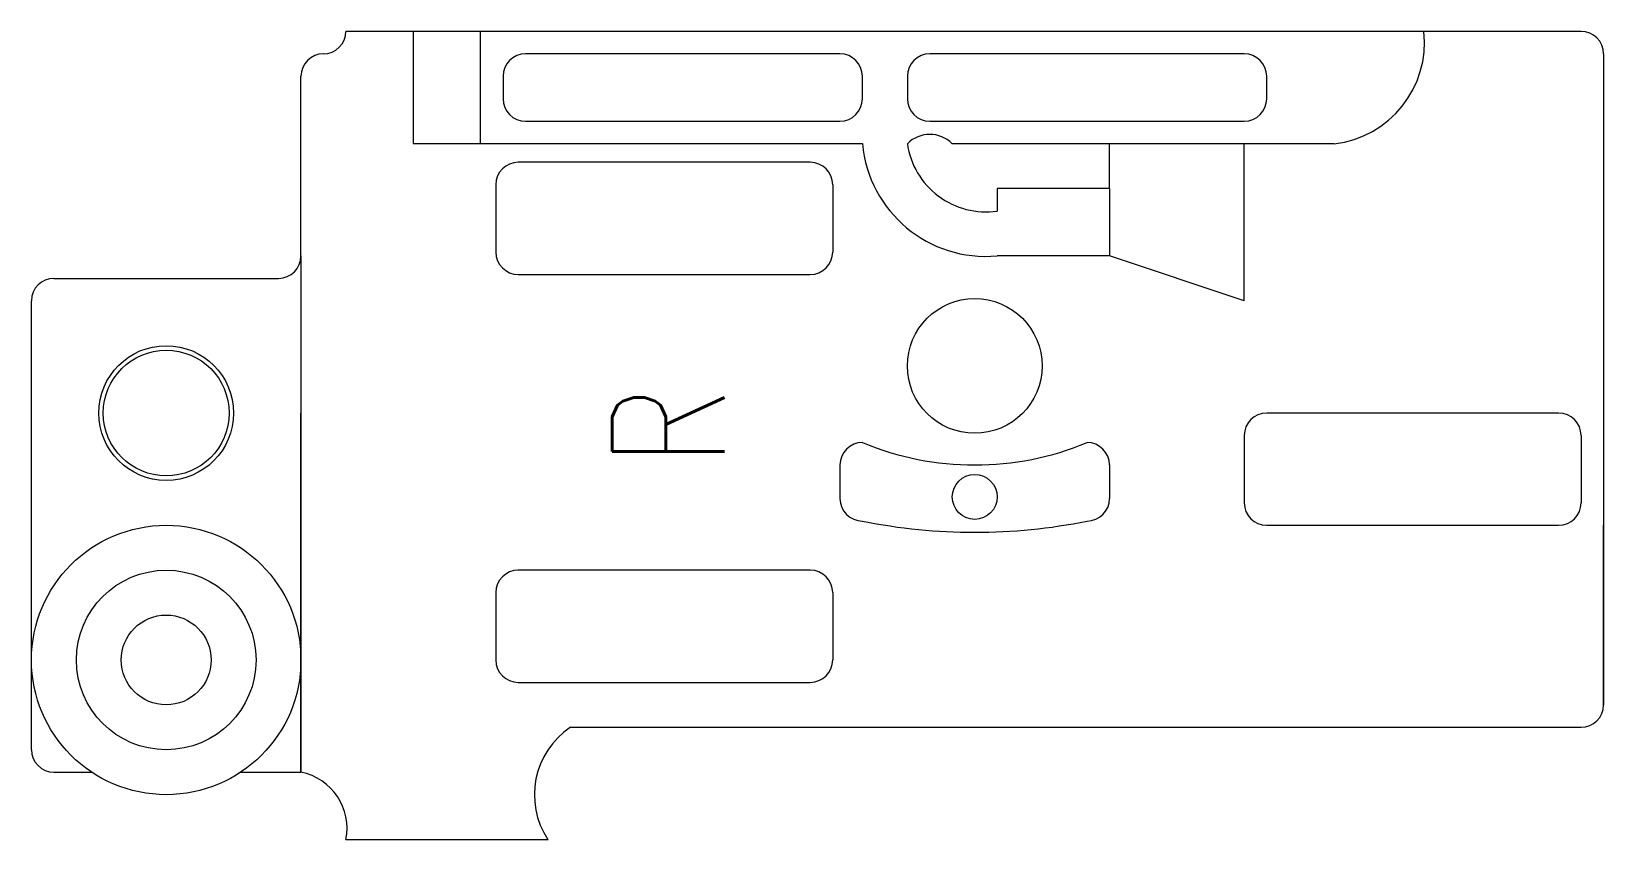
# Model space of a CAD drawing. Header units: centimetres. Extents: x -8375 to 22984, y -11838 to -1775.
# Drawn here: x 11825.6 to 11895.6, y -4845.2 to -4809.2 of the extents above; entities that cross this region are included whole.
import ezdxf

# ---------------------------------------------------------------- set-up
doc = ezdxf.new("R2010")
doc.units = ezdxf.units.CM
doc.layers.add('A-SECT-MCUT1', color=7, linetype='Continuous', lineweight=13)
doc.styles.add('E-ROMANS', font='romans.shx', dxfattribs={"width": 0.8})

msp = doc.modelspace()

# ---------------------------------------------------------------- texts
at = {"layer": 'A-SECT-MCUT1', "insert": (11851.476, -4828.571), "char_height": 5, "attachment_point": 1, "rotation": 90, "style": 'E-ROMANS'}
msp.add_mtext_dynamic_manual_height_columns('R', width=11.25435, gutter_width=12.5, heights=[0], dxfattribs=at)

# ---------------------------------------------------------------- linework, layer by layer
at = {"layer": 'A-SECT-MCUT1'}
for p, q in [((11894.613, -4809.179), (11839.613, -4809.179)), ((11842.613, -4809.179), (11842.613, -4814.179)), ((11845.613, -4814.179), (11845.613, -4809.179)), ((11861.613, -4810.179), (11847.613, -4810.179)), ((11879.613, -4810.179), (11865.613, -4810.179)), ((11895.613, -4810.179), (11895.613, -4839.179)), ((11837.613, -4819.179), (11837.613, -4811.179)), ((11846.613, -4811.179), (11846.613, -4812.179)), ((11862.613, -4811.679), (11862.613, -4811.179)), ((11862.613, -4812.179), (11862.613, -4811.679)), ((11864.613, -4811.179), (11864.613, -4811.679)), ((11864.613, -4811.679), (11864.613, -4812.179)), ((11880.613, -4812.179), (11880.613, -4811.179)), ((11847.613, -4813.179), (11861.613, -4813.179)), ((11865.613, -4813.179), (11879.613, -4813.179)), ((11842.613, -4814.179), (11861.613, -4814.179)), ((11842.613, -4814.179), (11862.613, -4814.179)), ((11866.613, -4814.179), (11883.613, -4814.179)), ((11873.613, -4816.179), (11873.613, -4814.179)), ((11879.613, -4821.179), (11879.613, -4814.179)), ((11860.289, -4815.007), (11847.289, -4815.007)), ((11846.289, -4816.007), (11846.289, -4819.007)), ((11861.289, -4816.007), (11861.289, -4819.007)), ((11873.613, -4816.179), (11868.613, -4816.179)), ((11868.613, -4816.179), (11868.613, -4817.179)), ((11873.613, -4816.179), (11873.613, -4819.179)), ((11837.613, -4819.179), (11837.613, -4842.179)), ((11873.613, -4819.179), (11868.613, -4819.179)), ((11879.613, -4821.179), (11873.613, -4819.179)), ((11826.613, -4820.179), (11836.613, -4820.179)), ((11847.289, -4820.007), (11860.289, -4820.007)), ((11825.613, -4841.179), (11825.613, -4821.179)), ((11837.613, -4837.179), (11837.613, -4826.179)), ((11893.613, -4826.179), (11880.613, -4826.179)), ((11879.613, -4827.179), (11879.613, -4830.179)), ((11894.613, -4827.179), (11894.613, -4830.179)), ((11861.613, -4828.492), (11861.613, -4829.992)), ((11873.613, -4828.492), (11873.613, -4829.992)), ((11873.613, -4828.492), (11873.613, -4829.242)), ((11880.613, -4831.179), (11893.613, -4831.179)), ((11895.613, -4839.179), (11895.613, -4831.179)), ((11860.289, -4833.179), (11847.289, -4833.179)), ((11846.289, -4834.179), (11846.289, -4837.179)), ((11861.289, -4834.179), (11861.289, -4837.179)), ((11837.613, -4842.179), (11837.613, -4837.179)), ((11847.289, -4838.179), (11860.289, -4838.179)), ((11849.613, -4840.179), (11894.613, -4840.179)), ((11826.613, -4842.179), (11828.296, -4842.179)), ((11834.929, -4842.179), (11837.613, -4842.179)), ((11839.613, -4845.179), (11848.613, -4845.179))]:
    msp.add_line(p, q, dxfattribs=at)
for centre, radius in [((11867.613, -4824.081), 3), ((11831.613, -4826.179), 3), ((11831.613, -4826.179), 2.8), ((11867.613, -4829.914), 1), ((11831.613, -4837.179), 6), ((11831.613, -4837.179), 4), ((11831.613, -4837.179), 2)]:
    msp.add_circle(centre, radius, dxfattribs=at)
for centre, radius, start, end in [((11838.613, -4809.179), 1, 270, 360), ((11883.113, -4809.679), 4.528, 276.34019, 6.34019), ((11894.613, -4810.179), 1, 0, 90), ((11838.613, -4811.179), 1, 90, 180), ((11847.613, -4811.179), 1, 90, 180), ((11861.613, -4811.179), 1, 0, 90), ((11865.613, -4811.179), 1, 90, 180), ((11879.613, -4811.179), 1, 0, 90), ((11847.613, -4812.179), 1, 180, 270), ((11861.613, -4812.179), 1, 270, 0), ((11865.613, -4812.179), 1, 180, 270), ((11879.613, -4812.179), 1, 270, 0), ((11865.613, -4815.179), 1.414, 45, 135), ((11868.113, -4813.679), 5.523, 185.19443, 275.19443), ((11868.113, -4813.679), 3.536, 188.1301, 278.1301), ((11847.289, -4816.007), 1, 90, 180), ((11860.289, -4816.007), 1, 0, 90), ((11836.613, -4819.179), 1, 270, 360), ((11847.289, -4819.007), 1, 180, 270), ((11860.289, -4819.007), 1, 270, 0), ((11826.613, -4821.179), 1, 90, 180), ((11880.613, -4827.179), 1, 90, 180), ((11893.613, -4827.179), 1, 0, 90), ((11862.613, -4828.492), 1, 90, 180), ((11867.613, -4815.492), 13, 247.38014, 292.61986), ((11872.613, -4828.492), 1, 0, 90), ((11862.613, -4829.992), 1, 180, 270), ((11872.613, -4829.992), 1, 270, 360), ((11880.613, -4830.179), 1, 180, 270), ((11893.613, -4830.179), 1, 270, 0), ((11867.613, -4806.242), 25.25, 258.57881, 281.42119), ((11847.289, -4834.179), 1, 90, 180), ((11860.289, -4834.179), 1, 0, 90), ((11847.289, -4837.179), 1, 180, 270), ((11860.289, -4837.179), 1, 270, 0), ((11894.613, -4839.179), 1, 270, 0), ((11851.613, -4843.179), 3.606, 123.69007, 213.69007), ((11826.613, -4841.179), 1, 180, 270), ((11837.113, -4844.679), 2.55, 348.69007, 78.69007)]:
    msp.add_arc(centre, radius, start, end, dxfattribs=at)

msp.set_redraw_order([(e.dxf.handle, doc.entitydb.next_handle()) for e in msp.query("TEXT MTEXT ATTDEF DIMENSION ARC_DIMENSION")])  # texts and dimensions are drawn at this point

doc.saveas('drawing.dxf')
